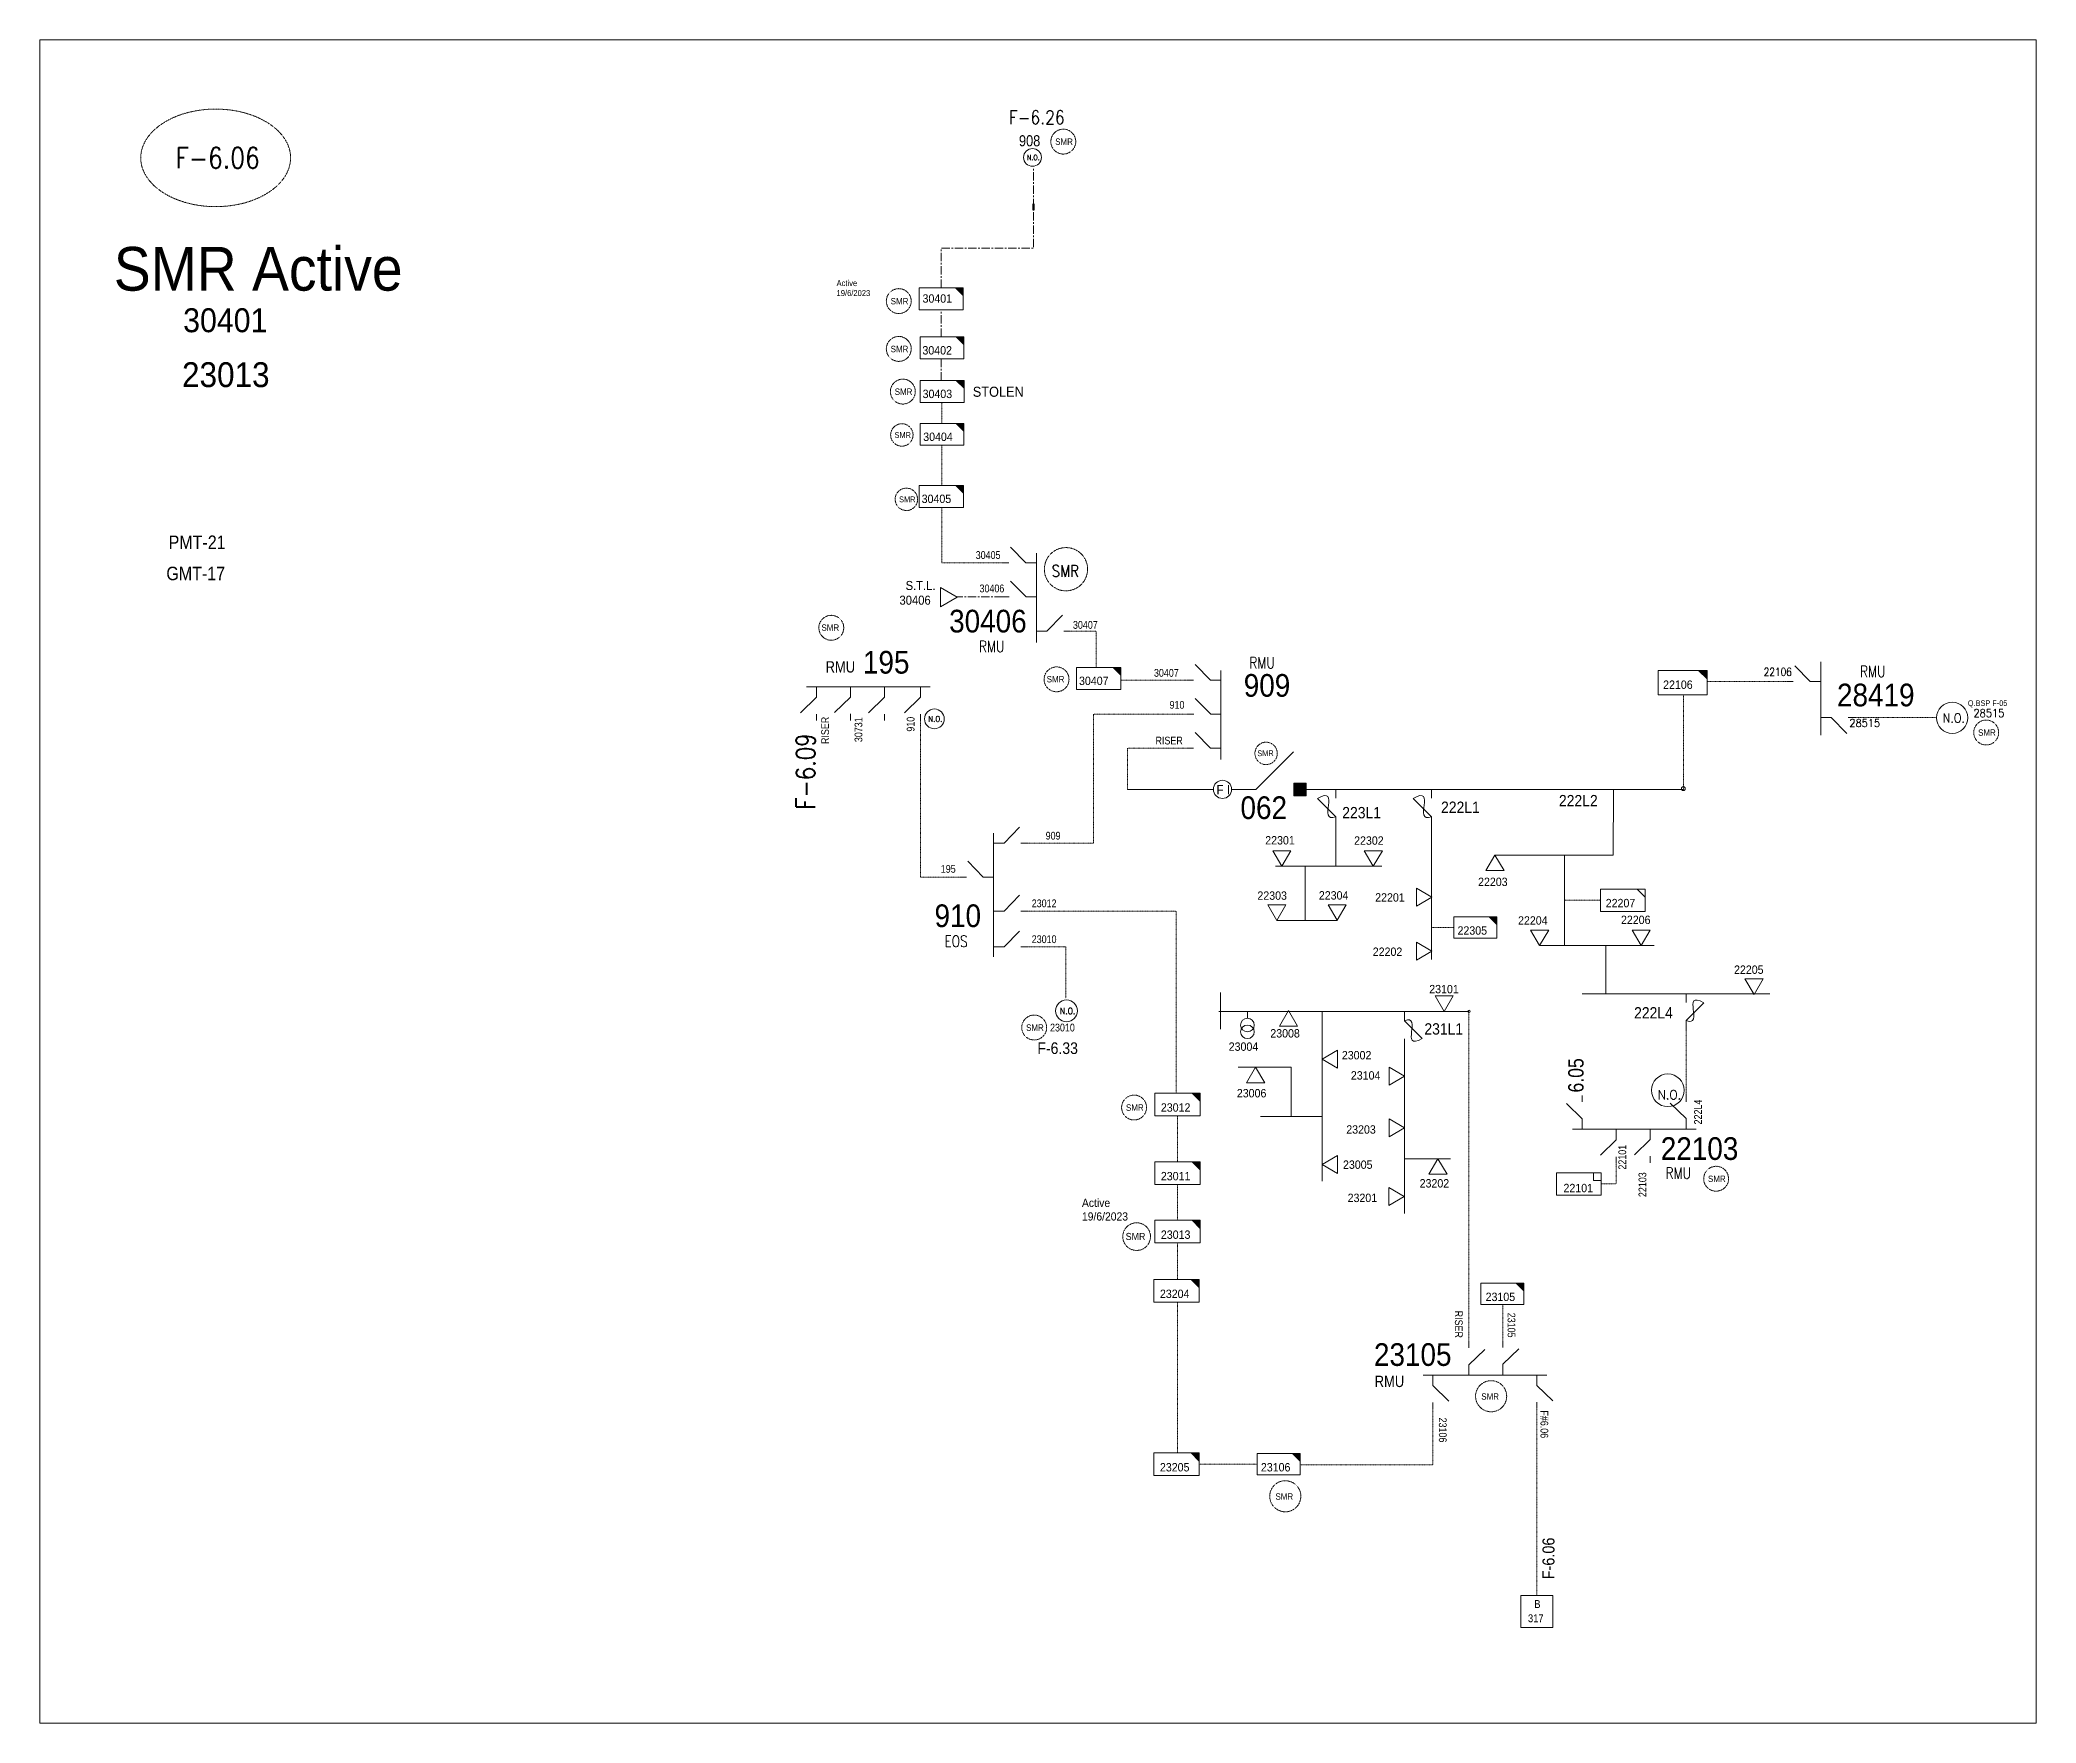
# Model space of a CAD drawing. Header units: metres. Extents: x 65984 to 144644, y -19036 to 23726.
# Drawn here: x 101554 to 102434, y 10918 to 11660 of the extents above; entities that cross this region are included whole.
import ezdxf
from ezdxf.enums import TextEntityAlignment as Align

# ---------------------------------------------------------------- set-up
doc = ezdxf.new("R2010")
doc.units = ezdxf.units.M
doc.header["$MEASUREMENT"] = 0
doc.linetypes.add('( Center )', pattern=[2, 1.25, -0.25, 0.25, -0.25])
doc.linetypes.add('DGN Style 3', pattern=[0.013877, 0, -0.013877])
doc.layers.get('0').update_dxf_attribs({"color": 95, "lineweight": 40})
for name, color, linetype, lineweight in [('ABS', 7, 'Continuous', 40), ('ABS NUMBER', 112, 'Continuous', 30), ('d_eos', 111, 'Continuous', 40), ('d_eos no', 121, 'Continuous', 40), ('d_fco', 5, 'Continuous', 40), ('d_fco text', 95, 'Continuous', 40), ('d_oh branch', 94, 'Continuous', 40), ('d_switch', 95, 'Continuous', 40), ('d_tf', 1, 'Continuous', 40), ('d_tf no', 6, 'Continuous', 40), ('d_tf_200', 1, 'Continuous', 40), ('d_ug cable', 95, 'Continuous', 40), ('d_ug main line', 95, 'Continuous', 40), ('d_unit sub', 7, 'Continuous', 40), ('EARTH FAULT INDICATOR', 95, 'Continuous', 40), ('fedr no', 95, 'Continuous', 40), ('GRID STATION  04', 7, 'Continuous', 40), ('GRID STATION 01', 7, 'Continuous', 40), ('Level 37', 7, 'Continuous', 0), ('O H MAIN FEEDER', 4, 'Continuous', 100), ('SW N O', 114, 'Continuous', 30)]:
    doc.layers.add(name, color=color, linetype=linetype, lineweight=lineweight)
doc.styles.add('NASKHF', font='naskhf.shx', dxfattribs={"height": 8})
doc.styles.add('Style-Andalus', font='andlso.ttf')
doc.styles.add('Style-Arial', font='arial.ttf')
doc.styles.add('Style-ENGINEERING', font='ENGINEERING.shx')
doc.styles.add('Style-msdefault', font='msdefault.shx')
doc.styles.add('Style-simplex', font='simplex.shx')
doc.styles.add('Style-STANDARD', font='STANDARD.shx')

msp = doc.modelspace()

# ---------------------------------------------------------------- texts
at = {"layer": 'ABS NUMBER', "color": 2, "lineweight": 13, "style": 'Style-Arial', "width": 0.88}
msp.add_text('062', height=10, dxfattribs=at).set_placement((102083.47, 11326.99), align=Align.TOP_LEFT)
at = {"layer": 'd_eos no', "color": 7, "linetype": 'Continuous', "lineweight": 13, "style": 'Style-Arial', "width": 0.88}
msp.add_text('28419', height=10, dxfattribs=at).set_placement((102346.44, 11376.67), align=Align.TOP_LEFT)
at = {"layer": 'd_fco text', "color": 7, "linetype": 'Continuous', "lineweight": 13, "style": 'Style-msdefault', "width": 0.92}
for s, p in [('222L2', (102223.84, 11327.59)), ('223L1', (102128.32, 11322.3)), ('222L1', (102171.87, 11324.68)), ('222L4', (102256.97, 11234.06)), ('231L1', (102164.53, 11226.96))]:
    msp.add_text(s, height=5, dxfattribs=at).set_placement(p, align=Align.TOP_LEFT)
at = {"layer": 'd_switch', "color": 55, "linetype": 'Continuous', "lineweight": 13, "style": 'Style-msdefault', "width": 0.857143}
msp.add_text('Q.BSP F-05', height=2.472, dxfattribs=at).set_placement((102404.1, 11369.31), align=Align.TOP_LEFT)
at = {"layer": 'd_switch', "color": 55, "linetype": 'Continuous', "lineweight": 13, "insert": (101993.93, 11218.54), "char_height": 5.142, "attachment_point": 1, "style": 'NASKHF'}
msp.add_mtext('\\Fmsdefault;\\H1x;\\W0.9;F-6.33\\P', dxfattribs=at)
at = {"layer": 'd_switch', "color": 7, "linetype": 'Continuous', "lineweight": 13, "insert": (102216.6, 10981.83), "char_height": 5.2887, "attachment_point": 1, "rotation": 90, "style": 'NASKHF'}
msp.add_mtext('\\Fmsdefault;\\H1x;\\W0.9;F-6.06\\P', dxfattribs=at)
at = {"layer": 'd_tf no', "color": 121, "linetype": 'Continuous', "lineweight": 13, "style": 'Style-msdefault', "width": 0.945946}
for s, height, p in [('30401', 3.7, (101943.31, 11548.31)), ('30401', 10.556, (101617.38, 11542.15)), ('23013', 10.971, (101616.88, 11518.37)), ('23013', 3.7, (102048.38, 11135.62))]:
    msp.add_text(s, height=height, dxfattribs=at).set_placement(p, align=Align.TOP_LEFT)
at = {"layer": 'd_tf no', "color": 2, "linetype": 'Continuous', "lineweight": 13, "style": 'Style-msdefault', "width": 0.945946}
for s, p in [('30402', (101943.26, 11525.47)), ('30403', (101943.35, 11506.27)), ('30404', (101943.62, 11487.35)), ('30405', (101942.93, 11460)), ('30407', (102012.29, 11379.76)), ('23012', (102048.38, 11191.67)), ('23106', (102092.47, 11033.08))]:
    msp.add_text(s, height=3.7, dxfattribs=at).set_placement(p, align=Align.TOP_LEFT)
at = {"layer": 'd_tf no', "color": 2, "linetype": 'Continuous', "lineweight": 13, "ltscale": 0.688633, "style": 'Style-msdefault', "width": 0.945946}
msp.add_text('STOLEN', height=4.437, dxfattribs=at).set_placement((101987.93, 11507.57), align=Align.TOP_RIGHT)
at = {"layer": 'd_tf no', "color": 7, "linetype": 'Continuous', "lineweight": 13, "style": 'Style-msdefault'}
for s, height, width, p in [('30406', 4, 0.925, (101933.15, 11415.47)), ('22106', 3.7, 0.945946, (102269.78, 11378.07)), ('22203', 3.7, 0.945946, (102188.2, 11291.14)), ('22303', 3.7, 0.945946, (102090.93, 11285.09)), ('22304', 3.7, 0.945946, (102118.02, 11285.18)), ('22201', 3.7, 0.945946, (102142.85, 11284.28)), ('22207', 3.7, 0.945946, (102244.48, 11281.78)), ('22204', 3.7, 0.945946, (102205.82, 11274.12)), ('22206', 3.7, 0.945946, (102251.2, 11274.39)), ('22305', 3.7, 0.945946, (102179.15, 11269.7)), ('22202', 3.7, 0.945946, (102141.78, 11260.34)), ('22205', 3.7, 0.945946, (102301.04, 11252.43)), ('23008', 3.7, 0.945946, (102096.62, 11224.37)), ('23004', 3.7, 0.945946, (102078.28, 11218.51)), ('23002', 3.7, 0.945946, (102128.16, 11214.72)), ('23104', 3.7, 0.945946, (102132.13, 11205.82)), ('23006', 3.7, 0.945946, (102081.87, 11197.97)), ('23203', 3.7, 0.945946, (102130.1, 11181.98)), ('23005', 3.7, 0.945946, (102128.66, 11166.48)), ('23011', 3.7, 0.945946, (102048.38, 11161.41)), ('23202', 3.7, 0.945946, (102162.45, 11158.25)), ('23201', 3.7, 0.945946, (102130.7, 11151.83)), ('22101', 3.7, 0.945946, (102225.86, 11156.16)), ('23204', 3.7, 0.945946, (102047.96, 11109.53)), ('23105', 3.7, 0.945946, (102191.53, 11108.19)), ('23205', 3.7, 0.945946, (102047.96, 11033.08))]:
    msp.add_text(s, height=height, dxfattribs=dict(at, width=width)).set_placement(p, align=Align.TOP_LEFT)
at = {"layer": 'd_tf no', "color": 7, "linetype": 'Continuous', "lineweight": 13, "style": 'Style-msdefault', "width": 0.945946}
for s, p in [('22301', (102094.38, 11305.77)), ('22302', (102133.56, 11305.65))]:
    msp.add_text(s, height=3.7, dxfattribs=at).set_placement(p)
msp.add_text('23101', height=3.7, rotation=0.00024, dxfattribs=at).set_placement((102166.68, 11240.15))
at = {"layer": 'd_tf no', "color": 2, "lineweight": 13, "attachment_point": 1, "style": 'NASKHF'}
for insert, char_height, width in [((102001.79, 11617.02), 2.8393, 12.5853), ((101929.27, 11546.7), 2.8393, 12.5853), ((101929.27, 11525.62), 2.8393, 12.5853), ((101931.06, 11506.8), 2.8393, 12.5853), ((101930.97, 11487.55), 2.5554, 11.3267), ((101932.96, 11459.18), 2.5554, 11.3267)]:
    msp.add_mtext('\\Fmsdefault;\\H1x;\\W0.925;SMR\\P', dxfattribs=dict(at, insert=insert, char_height=char_height, width=width))
at = {"layer": 'd_tf no', "color": 121, "linetype": 'Continuous', "lineweight": 40, "insert": (101586.81, 11569.19), "char_height": 19.2694, "width": 273.7259, "attachment_point": 1, "style": 'NASKHF'}
msp.add_mtext('\\Fmsdefault;\\H1x;\\W0.945946;SMR Active', dxfattribs=at)
at = {"layer": 'd_tf no', "color": 121, "linetype": 'Continuous', "lineweight": 40, "attachment_point": 1, "style": 'NASKHF'}
for insert, char_height in [((101905.42, 11554.56), 2.6355), ((102013.59, 11149.6), 3.6076)]:
    msp.add_mtext('\\Fmsdefault;\\H1x;\\W0.945946;Active\\P19/6/2023', dxfattribs=dict(at, insert=insert, char_height=char_height))
at = {"layer": 'd_tf no', "color": 7, "linetype": 'Continuous', "lineweight": 13, "insert": (101935.85, 11421.95), "char_height": 8, "attachment_point": 1, "style": 'NASKHF'}
msp.add_mtext('\\Fmsdefault;\\H0.5x;\\W0.925;S.T.L.', dxfattribs=at)
at = {"layer": 'd_tf no', "color": 1, "linetype": 'Continuous', "lineweight": 40, "ltscale": 1.251873, "insert": (102006.24, 11426.35), "char_height": 5.1772, "width": 12.9991, "attachment_point": 5, "line_spacing_factor": 1.2, "style": 'Style-STANDARD'}
msp.add_mtext('\\H1x;\\W0.909091;SMR\\P', dxfattribs=at)
at = {"layer": 'd_tf no', "color": 2, "lineweight": 13, "attachment_point": 1, "style": 'NASKHF'}
for insert, char_height in [((101898.76, 11402.78), 2.8393), ((101998.05, 11380.05), 2.8393), ((102408.63, 11356.51), 2.8393), ((102090.87, 11347.26), 2.5554), ((101988.96, 11226.45), 2.8393), ((102032.99, 11191.2), 2.8393), ((102289.57, 11159.79), 2.8393), ((102032.87, 11134.54), 3.1548), ((102189.61, 11063.84), 2.8393), ((102098.89, 11019.74), 2.8393)]:
    msp.add_mtext('\\Fmsdefault;\\H1x;\\W0.925;SMR\\P', dxfattribs=dict(at, insert=insert, char_height=char_height))
at = {"layer": 'fedr no', "color": 6, "linetype": 'Continuous', "lineweight": 13, "style": 'Style-STANDARD', "width": 0.909091}
msp.add_text('F-6.06', height=9.19, dxfattribs=at).set_placement((101632.57, 11608.46), align=Align.MIDDLE_CENTER)
at = {"layer": 'fedr no', "color": 55, "linetype": 'Continuous', "lineweight": 13, "style": 'Style-STANDARD', "width": 0.909091}
msp.add_text('F-6.09', height=8.271, rotation=90, dxfattribs=at).set_placement((101891.78, 11337.94), align=Align.MIDDLE_CENTER)
at = {"layer": 'fedr no', "color": 55, "linetype": 'Continuous', "lineweight": 13, "insert": (101993.69, 11626.29), "char_height": 6.0687, "attachment_point": 5, "line_spacing_factor": 1.2, "style": 'Style-STANDARD'}
msp.add_mtext('\\H1x;\\W0.909091;F-6.26', dxfattribs=at)
at = {"layer": 'GRID STATION  04', "color": 7, "linetype": 'Continuous', "lineweight": 13, "style": 'Style-msdefault', "width": 0.888889}
for s, height, p in [('317', 3.468, (102210.2, 10966.38)), ('B', 3.47, (102212.96, 10972.66))]:
    msp.add_text(s, height=height, dxfattribs=at).set_placement(p, align=Align.TOP_LEFT)
at = {"layer": 'GRID STATION 01', "linetype": 'Continuous', "lineweight": 13, "style": 'Style-msdefault', "width": 0.888889}
for s, p in [('PMT-21', (101610.98, 11441.98)), ('GMT-17', (101609.97, 11428.21))]:
    msp.add_text(s, height=5.94, dxfattribs=at).set_placement(p, align=Align.TOP_LEFT)
at = {"layer": 'Level 37', "color": 2, "linetype": 'Continuous', "lineweight": 100, "style": 'Style-msdefault', "width": 0.86}
msp.add_text('908', height=4.9, dxfattribs=at).set_placement((101985.82, 11618.45), align=Align.TOP_LEFT)
at = {"layer": 'Level 37', "color": 7, "linetype": 'Continuous', "lineweight": 13, "style": 'Style-ENGINEERING', "width": 0.857143}
for s, p in [('30405', (101977.68, 11435.08)), ('30406', (101979.36, 11420.36)), ('RISER', (102058.03, 11353.3))]:
    msp.add_text(s, height=3.43, dxfattribs=at).set_placement(p, align=Align.TOP_RIGHT)
at = {"layer": 'Level 37', "color": 2, "linetype": 'Continuous', "lineweight": 13}
for s, height, style, width, p in [('30406', 10, 'Style-Arial', 0.88, (101955.04, 11409.24)), ('195', 10, 'Style-Arial', 0.88, (101917.04, 11391.09)), ('23010', 3.43, 'Style-ENGINEERING', 0.857143, (101999.52, 11226.77)), ('22103', 10, 'Style-Arial', 0.88, (102268.75, 11176.71)), ('23105', 10, 'Style-Arial', 0.88, (102142.31, 11085.9))]:
    msp.add_text(s, height=height, dxfattribs=dict(at, style=style, width=width)).set_placement(p, align=Align.TOP_LEFT)
at = {"layer": 'Level 37', "color": 7, "linetype": 'Continuous', "lineweight": 13, "style": 'Style-ENGINEERING', "width": 0.857143}
for p in [(102009.62, 11400.85), (102045.33, 11379.7)]:
    msp.add_text('30407', height=3.43, dxfattribs=at).set_placement(p)
at = {"layer": 'Level 37', "color": 2, "linetype": 'Continuous', "lineweight": 13}
for s, height, style, width, p in [('RMU', 4.993, 'Style-STANDARD', 0.854701, (101973.81, 11393.06)), ('RMU', 4.993, 'Style-msdefault', 0.854701, (101907.09, 11384.07)), ('28515', 3.489, 'Style-simplex', 0.909091, (102413.37, 11363.68)), ('RMU', 4.993, 'Style-STANDARD', 0.854701, (102276.44, 11160.89))]:
    msp.add_text(s, height=height, dxfattribs=dict(at, style=style, width=width)).set_placement(p, align=Align.MIDDLE_CENTER)
at = {"layer": 'Level 37', "color": 7, "linetype": 'Continuous', "lineweight": 13}
for s, height, style, width, p in [('RMU', 4.993, 'Style-STANDARD', 0.854701, (102093.01, 11385.89)), ('22106', 3.489, 'Style-STANDARD', 0.909091, (102320.31, 11381.87)), ('RMU', 4.993, 'Style-STANDARD', 0.854701, (102362.21, 11382.03)), ('28515', 3.489, 'Style-simplex', 0.909091, (102358.68, 11359.33)), ('EOS', 4.993, 'Style-STANDARD', 0.854701, (101958.09, 11263.09)), ('RMU', 4.993, 'Style-msdefault', 0.854701, (102149.14, 11069.08))]:
    msp.add_text(s, height=height, dxfattribs=dict(at, style=style, width=width)).set_placement(p, align=Align.MIDDLE_CENTER)
for s, height, style, width, p in [('909', 10, 'Style-Arial', 0.88, (102084.91, 11380.9)), ('23012', 3.43, 'Style-ENGINEERING', 0.857143, (101991.45, 11281.53)), ('910', 10, 'Style-Arial', 0.88, (101948.6, 11279.35)), ('23010', 3.43, 'Style-ENGINEERING', 0.857143, (101991.45, 11265.72))]:
    msp.add_text(s, height=height, dxfattribs=dict(at, style=style, width=width)).set_placement(p, align=Align.TOP_LEFT)
at = {"layer": 'Level 37', "color": 7, "linetype": 'Continuous', "lineweight": 13, "style": 'Style-ENGINEERING', "width": 0.857143}
for s, p in [('910', (102058.76, 11365.62)), ('909', (102004.15, 11307.93)), ('195', (101957.92, 11293.3))]:
    msp.add_text(s, height=3.43, dxfattribs=at).set_placement(p, align=Align.RIGHT)
for s, p in [('RISER', (101902.09, 11362.06)), ('30731', (101916.78, 11361.82)), ('910', (101939.78, 11362.07))]:
    msp.add_text(s, height=3.43, rotation=90, dxfattribs=at).set_placement(p, align=Align.RIGHT)
at = {"layer": 'Level 37', "color": 55, "linetype": 'Continuous', "lineweight": 13, "ltscale": 1.760905, "style": 'Style-ENGINEERING', "width": 0.857143}
msp.add_text('6.05', height=6.774, rotation=90, dxfattribs=at).set_placement((102227.94, 11196.43), align=Align.TOP_LEFT)
at = {"layer": 'Level 37', "color": 7, "linetype": 'Continuous', "lineweight": 13, "style": 'Style-ENGINEERING', "width": 0.857143}
for s, rotation, p in [('222L4', 90, (102286.86, 11182.35)), ('F#6.06', 270, (102215.71, 11056.28))]:
    msp.add_text(s, height=3.43, rotation=rotation, dxfattribs=at).set_placement(p)
for s, rotation, p in [('22101', 90, (102250.06, 11173.37)), ('RISER', 270, (102181.42, 11088.23)), ('23105', 270, (102204.65, 11088.4)), ('23106', 270, (102174.36, 11042.18))]:
    msp.add_text(s, height=3.43, rotation=rotation, dxfattribs=at).set_placement(p, align=Align.TOP_RIGHT)
msp.add_text('22103', height=3.43, rotation=90, dxfattribs=at).set_placement((102258.94, 11150.32), align=Align.TOP_LEFT)

# ---------------------------------------------------------------- blocks, each defined once
blk = doc.blocks.new('FUSE01')
at = {"color": 0, "linetype": 'ByBlock', "lineweight": -2}
blk.add_line((0, -17.15), (0, -22.55), dxfattribs=at)
at = {"color": 0, "linetype": 'ByBlock', "lineweight": -2, "flags": 128}
blk.add_lwpolyline([(0, 0.05), (0, -5.75), (-11.2, -16.95)], dxfattribs=at)
at = {"color": 0, "linetype": 'ByBlock', "lineweight": -2}
blk.add_open_spline([(-11.2, -16.95), (3.4, -25.35), (-11.6, -1.35), (0, -5.75)], degree=3, dxfattribs=at)
blk = doc.blocks.new('TFU_113')
at = {"layer": 'd_tf_200', "color": 7, "linetype": 'Continuous', "lineweight": 13}
blk.add_line((0, 10), (0, 0), dxfattribs=at)
at = {"layer": 'd_tf_200', "color": 7, "linetype": 'Continuous', "lineweight": 13, "extrusion": (0, 0, -1)}
for centre in [(0, 30), (0, 20)]:
    blk.add_circle(centre, 10, dxfattribs=at)
blk = doc.blocks.new('TF_8')
at = {"color": 0, "linetype": 'ByBlock', "lineweight": -2}
blk.add_line((6.3, 4.95), (9.9, 1.35), dxfattribs=at)
blk.add_3dface([(-10.1, 4.95), (9.9, 4.95), (9.9, -5.05), (-10.1, -5.05)], dxfattribs=at)
blk = doc.blocks.new('exist.us-1000kva')
at = {"color": 0, "linetype": 'ByBlock', "lineweight": -2, "flags": 128}
blk.add_lwpolyline([(40, 12.9), (32.8, 20), (40, 20)], close=True, dxfattribs=at)
at = {"color": 0, "linetype": 'ByBlock', "lineweight": -2, "extrusion": (0, 0, -1)}
blk.add_solid([(-40, 12.9), (-32.8, 20), (-40, 20)], dxfattribs=at)
at = {"color": 0, "linetype": 'ByBlock', "lineweight": -2, "xscale": 2, "yscale": 2}
blk.add_blockref('TF_8', (20.2, 10.1), dxfattribs=at)
blk = doc.blocks.new('*U1161')
at = {"layer": 'SW N O', "color": 3, "lineweight": 13, "ltscale": 0.426762}
blk.add_circle((-0.02, 0), 4.83, dxfattribs=at)
at = {"layer": 'SW N O', "color": 3, "lineweight": 13, "style": 'Style-STANDARD'}
blk.add_text('N.O.', height=2.753, dxfattribs=at).set_placement((0.47, -0.05), align=Align.MIDDLE_CENTER)
blk = doc.blocks.new('SS')
at = {"color": 0, "linetype": 'ByBlock', "lineweight": -2, "flags": 128}
blk.add_lwpolyline([(6.95, 4.25), (10.45, 4.25), (10.45, 0.75)], close=True, dxfattribs=at)
at = {"color": 0, "linetype": 'ByBlock', "lineweight": -2, "extrusion": (0, 0, -1)}
blk.add_solid([(-6.95, 4.25), (-10.45, 4.25), (-10.45, 0.75)], dxfattribs=at)
at = {"color": 0, "linetype": 'ByBlock', "lineweight": -2}
blk.add_3dface([(-9.55, 4.25), (10.45, 4.25), (10.45, -5.75), (-9.55, -5.75)], dxfattribs=at)
blk = doc.blocks.new('ABS2_1_1')
at = {"color": 0, "linetype": 'ByBlock', "lineweight": -2, "ltscale": 500}
for q in [(-29900, 43500), (0, 0)]:
    blk.add_line((0, 13600), q, dxfattribs=at)
at = {"color": 0, "linetype": 'ByBlock', "lineweight": -2, "ltscale": 500, "flags": 128}
for points in [[(5000, 43600), (-5000, 43600), (-5000, 53600), (5000, 53600)], [(3791, 49653), (3791, 49653), (3791, 49653)]]:
    blk.add_lwpolyline(points, close=True, dxfattribs=at)
at = {"color": 0, "linetype": 'ByBlock', "lineweight": -2, "ltscale": 500}
for points in [[(5000, 43600), (-5000, 43600), (5000, 53600), (-5000, 53600)], [(3791, 49653), (3791, 49653), (3791, 49653)]]:
    blk.add_solid(points, dxfattribs=at)
blk = doc.blocks.new('*U1130')
at = {"layer": 'EARTH FAULT INDICATOR', "color": 7, "linetype": 'Continuous', "lineweight": 13}
blk.add_circle((0.02, 0.13), 4, dxfattribs=at)
at = {"layer": 'EARTH FAULT INDICATOR', "color": 7, "lineweight": 13, "style": 'Style-Andalus', "width": 0.9}
blk.add_text('F I', height=4.234, dxfattribs=at).set_placement((-2.61, 2.11), align=Align.TOP_LEFT)
blk = doc.blocks.new('*U1012')
at = {"layer": 'd_fco', "color": 7, "linetype": 'Continuous', "lineweight": 13}
blk.add_line((-4.6, 4.2), (-10.1, 4.2), dxfattribs=at)
at = {"layer": 'd_fco', "color": 7, "linetype": 'Continuous', "lineweight": 13, "flags": 128}
blk.add_lwpolyline([(13, 4.2), (7.1, 4.2), (-4.4, -7.3)], dxfattribs=at)
at = {"layer": 'd_fco', "color": 7, "linetype": 'Continuous', "lineweight": 13}
blk.add_open_spline([(-4.4, -7.3), (-13, 7.7), (11.6, -7.7), (7.1, 4.2)], degree=3, dxfattribs=at)
blk = doc.blocks.new('TF3')
at = {"color": 0, "linetype": 'ByBlock', "lineweight": -2}
for p, q in [((11.3, 9), (18.3, 9)), ((18.3, 9), (18.3, 2))]:
    blk.add_line(p, q, dxfattribs=at)
at = {"color": 0, "linetype": 'ByBlock', "lineweight": -2, "flags": 128}
blk.add_lwpolyline([(18.3, 2), (11.3, 2), (11.3, 9)], dxfattribs=at)
at = {"color": 0, "linetype": 'ByBlock', "lineweight": -2}
blk.add_3dface([(-21.7, 9), (18.3, 9), (18.3, -11), (-21.7, -11)], dxfattribs=at)
blk = doc.blocks.new('*U1345')
at = {"layer": 'SW N O', "color": 3, "lineweight": 13, "ltscale": 0.498271}
blk.add_circle((0, -49.7), 16.8, dxfattribs=at)
at = {"layer": 'SW N O', "color": 3, "lineweight": 13, "style": 'Style-STANDARD'}
blk.add_text('N.O.', height=9.6, dxfattribs=at).set_placement((1.7, -54.3), align=Align.MIDDLE_CENTER)
blk = doc.blocks.new('*U1346')
at = {"layer": 'd_eos', "color": 7, "linetype": 'Continuous', "lineweight": 13, "ltscale": 0.638341}
for p, q in [((0, 16.15), (0, -16.17)), ((4.65, 8.41), (11.45, 15.41)), ((0, 8.41), (4.65, 8.41)), ((12.09, 8.41), (14.92, 8.41)), ((-12.09, -7.45), (-14.92, -7.45)), ((-4.65, -7.45), (-11.44, -14.45)), ((0, -7.45), (-4.65, -7.45))]:
    blk.add_line(p, q, dxfattribs=at)
blk = doc.blocks.new('TRA1_1268')
at = {"layer": 'd_tf', "color": 7, "linetype": 'Continuous', "lineweight": 13, "ltscale": 0.000361644, "extrusion": (0, 0, -1), "flags": 128}
blk.add_lwpolyline([(-10, -17), (0, 0), (10, -17)], close=True, dxfattribs=at)
blk = doc.blocks.new('TRA1_1267')
at = {"layer": 'd_tf', "color": 7, "linetype": 'Continuous', "lineweight": 13, "ltscale": 0.000361644, "xscale": 1.000046564039522, "yscale": 1.000046564039522, "zscale": 1.000046564039522, "rotation": 180}
blk.add_blockref('TRA1_1268', (0, 0), dxfattribs=at)
blk = doc.blocks.new('TRA1_1270')
at = {"layer": 'd_tf', "color": 7, "linetype": 'Continuous', "lineweight": 13, "ltscale": 0.000392162, "flags": 128}
blk.add_lwpolyline([(10, -17), (0, 0), (-10, -17)], close=True, dxfattribs=at)
blk = doc.blocks.new('TRA1_1269')
at = {"layer": 'd_tf', "color": 7, "linetype": 'Continuous', "lineweight": 13, "ltscale": 0.000392162, "xscale": 1.000046564039522, "yscale": 1.000046564039522, "zscale": 1.000046564039522, "rotation": 180}
blk.add_blockref('TRA1_1270', (0, 0), dxfattribs=at)
blk = doc.blocks.new('TRA1_1272')
at = {"layer": 'd_tf', "color": 7, "linetype": 'Continuous', "lineweight": 13, "ltscale": 0.000361644, "flags": 128}
blk.add_lwpolyline([(10, -17), (0, 0), (-10, -17)], close=True, dxfattribs=at)
blk = doc.blocks.new('TRA1_1271')
at = {"layer": 'd_tf', "color": 7, "linetype": 'Continuous', "lineweight": 13, "ltscale": 0.000361644, "xscale": 1.000046564039522, "yscale": 1.000046564039522, "zscale": 1.000046564039522, "rotation": 180}
blk.add_blockref('TRA1_1272', (0, 0), dxfattribs=at)
blk = doc.blocks.new('TRA1_1274')
at = {"layer": 'd_tf', "color": 7, "linetype": 'Continuous', "lineweight": 13, "ltscale": 0.000361644, "flags": 128}
blk.add_lwpolyline([(9.9, -17), (-0.1, 0), (-10.1, -17)], close=True, dxfattribs=at)
blk = doc.blocks.new('TRA1_1273')
at = {"layer": 'd_tf', "color": 7, "linetype": 'Continuous', "lineweight": 13, "ltscale": 0.000361644, "xscale": 1.000046564039522, "yscale": 1.000046564039522, "zscale": 1.000046564039522, "rotation": 180}
blk.add_blockref('TRA1_1274', (0, 0), dxfattribs=at)
blk = doc.blocks.new('*U4119')
at = {"layer": 'SW N O', "color": 3, "lineweight": 13, "ltscale": 0.426762}
blk.add_circle((0, 0), 16.8, dxfattribs=at)
at = {"layer": 'SW N O', "color": 3, "lineweight": 13, "style": 'Style-STANDARD'}
blk.add_text('N.O.', height=9.6, dxfattribs=at).set_placement((1.7, -0.2), align=Align.MIDDLE_CENTER)

# ---------------------------------------------------------------- linework, layer by layer
at = {"color": 7, "linetype": '( Center )', "lineweight": 13, "ltscale": 24.598225}
msp.add_circle((102278.67, 11330.38), 0.856, dxfattribs=at)
at = {"layer": 'd_eos', "color": 7, "linetype": 'Continuous', "lineweight": 211, "ltscale": 0.638341}
msp.add_line((101992.28, 11588.24), (101992.28, 11585.41), dxfattribs=at)
at = {"layer": 'd_eos', "color": 2, "linetype": 'Continuous', "lineweight": 13, "ltscale": 0.478599}
for p, q in [((101988.85, 11429.86), (101982.06, 11436.86)), ((101993.5, 11394.87), (101993.5, 11434.21)), ((101981.41, 11429.86), (101978.59, 11429.86)), ((101988.95, 11414.87), (101982.16, 11421.87)), ((101993.5, 11429.86), (101988.85, 11429.86)), ((101981.51, 11414.87), (101978.69, 11414.87)), ((101993.6, 11414.87), (101988.95, 11414.87)), ((101998.15, 11399.87), (102004.94, 11406.87)), ((101993.5, 11399.87), (101998.15, 11399.87)), ((102005.59, 11399.87), (102008.41, 11399.87)), ((101896.57, 11370.65), (101889.57, 11363.85)), ((101946.74, 11375.3), (101892.23, 11375.3)), ((101896.57, 11375.3), (101896.57, 11370.65)), ((101911.57, 11370.75), (101904.57, 11363.95)), ((101911.57, 11375.4), (101911.57, 11370.75)), ((101926.56, 11370.65), (101919.56, 11363.85)), ((101926.56, 11375.3), (101926.56, 11370.65)), ((101942.37, 11370.65), (101935.37, 11363.85)), ((101942.37, 11375.3), (101942.37, 11370.65)), ((101896.57, 11363.21), (101896.57, 11360.38)), ((101911.57, 11363.31), (101911.57, 11360.48)), ((101926.56, 11363.21), (101926.56, 11360.38)), ((101942.37, 11363.21), (101942.37, 11360.38)), ((102234.13, 11192.28), (102234.13, 11195.1)), ((102279.93, 11192.39), (102279.93, 11195.21)), ((102234.13, 11184.83), (102227.13, 11191.63)), ((102234.13, 11180.19), (102234.13, 11184.83)), ((102279.93, 11184.94), (102272.93, 11191.74)), ((102279.93, 11180.3), (102279.93, 11184.94)), ((102284.3, 11180.3), (102229.78, 11180.3)), ((102249.12, 11175.55), (102242.12, 11168.75)), ((102249.12, 11180.2), (102249.12, 11175.55)), ((102264.12, 11175.75), (102257.12, 11168.96)), ((102264.12, 11180.4), (102264.12, 11175.75)), ((102249.12, 11168.11), (102249.12, 11165.28)), ((102264.12, 11168.31), (102264.12, 11165.48)), ((102184.13, 11083.85), (102184.13, 11086.67)), ((102184.13, 11076.41), (102191.13, 11083.2)), ((102199.13, 11084.05), (102199.13, 11086.87)), ((102199.13, 11076.61), (102206.13, 11083.4)), ((102163.96, 11071.86), (102218.47, 11071.86)), ((102168.32, 11071.86), (102168.32, 11067.21)), ((102184.13, 11071.76), (102184.13, 11076.41)), ((102199.13, 11071.96), (102199.13, 11076.61)), ((102214.12, 11071.97), (102214.12, 11067.32)), ((102168.32, 11067.21), (102175.32, 11060.42)), ((102214.12, 11067.32), (102221.13, 11060.53))]:
    msp.add_line(p, q, dxfattribs=at)
at = {"layer": 'd_eos', "color": 7, "linetype": 'Continuous', "lineweight": 13, "ltscale": 0.478599}
for p, q in [((102062.79, 11378.18), (102059.96, 11378.18)), ((102070.23, 11378.17), (102063.43, 11385.18)), ((102074.88, 11378.17), (102070.23, 11378.17)), ((102074.88, 11343.19), (102074.88, 11382.52)), ((102070.33, 11363.18), (102063.53, 11370.18)), ((102062.89, 11363.18), (102060.06, 11363.18)), ((102074.98, 11363.18), (102070.33, 11363.18)), ((102070.23, 11348.18), (102063.43, 11355.19)), ((102062.79, 11348.18), (102059.96, 11348.18)), ((102074.88, 11348.18), (102070.23, 11348.18)), ((101974.6, 11256.24), (101974.6, 11310.75)), ((101979.25, 11306.41), (101986.05, 11313.41)), ((101974.6, 11306.41), (101979.25, 11306.41)), ((101986.69, 11306.41), (101989.52, 11306.41)), ((101962.62, 11291.41), (101959.79, 11291.41)), ((101970.06, 11291.41), (101963.26, 11298.41)), ((101974.7, 11291.41), (101970.06, 11291.41)), ((101979.25, 11276.42), (101986.05, 11283.42)), ((101974.6, 11276.42), (101979.25, 11276.42)), ((101986.69, 11276.42), (101989.52, 11276.42)), ((101979.25, 11260.61), (101986.05, 11267.61)), ((101974.6, 11260.61), (101979.25, 11260.61)), ((101986.69, 11260.61), (101989.52, 11260.61)), ((102168.32, 11059.77), (102168.32, 11056.95)), ((102214.12, 11059.88), (102214.12, 11057.06))]:
    msp.add_line(p, q, dxfattribs=at)
at = {"layer": 'd_oh branch', "color": 7, "linetype": 'Continuous', "lineweight": 13}
for p, q in [((102247.91, 11330.06), (102247.81, 11301.06)), ((102167.64, 11313.86), (102167.65, 11255.02)), ((102247.81, 11301.06), (102195.64, 11301.06)), ((102125.47, 11296.19), (102098.94, 11296.19)), ((102112.01, 11272.3), (102126.09, 11272.3)), ((102226.33, 11261.22), (102265.8, 11261.22)), ((102074.61, 11240.54), (102074.61, 11224.28)), ((102234.14, 11239.88), (102316.81, 11239.88)), ((102073.96, 11232.17), (102184.13, 11232.17)), ((102119.43, 11232.17), (102119.43, 11157.33)), ((102155.76, 11216.34), (102155.76, 11143.13)), ((102119.43, 11185.82), (102092.25, 11185.82)), ((102155.99, 11167.22), (102176.1, 11167.22))]:
    msp.add_line(p, q, dxfattribs=at)
at = {"layer": 'd_oh branch', "color": 7, "linetype": 'Continuous', "lineweight": 13, "flags": 128}
for points in [[(102125.46, 11313.86), (102125.46, 11296.19), (102145.81, 11296.19)], [(102226.37, 11301.06), (102226.37, 11261.24), (102215.36, 11261.24)], [(102112.01, 11296.19), (102112.01, 11272.3)], [(102112.01, 11272.3), (102099.49, 11272.3)], [(102244.55, 11261.22), (102244.55, 11239.88)], [(102105.84, 11185.82), (102105.84, 11207.53), (102082.49, 11207.53)]]:
    msp.add_lwpolyline(points, dxfattribs=at)
at = {"layer": 'd_oh branch', "color": 7, "linetype": 'Continuous', "lineweight": 13}
msp.add_circle((102184.26, 11232.17), 0.527, dxfattribs=at)
at = {"layer": 'd_ug cable', "color": 7, "linetype": 'DGN Style 3', "lineweight": 13}
for p, q in [((101951.86, 11491.42), (101951.86, 11500.65)), ((101951.86, 11463.95), (101951.86, 11481.76)), ((102059.96, 11378.18), (102030.72, 11378.18)), ((102278.73, 11330.06), (102278.73, 11371.76)), ((102226.37, 11281.15), (102242.17, 11281.15)), ((102177.52, 11269.18), (102167.64, 11269.18)), ((102055.72, 11186.13), (102055.72, 11165.89)), ((102055.72, 11155.89), (102055.72, 11140.11)), ((102055.72, 11114.01), (102055.72, 11130.09)), ((102055.72, 11037.56), (102055.72, 11104))]:
    msp.add_line(p, q, dxfattribs=at)
at = {"layer": 'd_ug cable', "color": 51, "linetype": 'DGN Style 3', "lineweight": 13}
msp.add_line((102184.13, 11086.47), (102184.13, 11232.17), dxfattribs=at)
at = {"layer": 'd_ug cable', "color": 2, "linetype": 'DGN Style 3', "lineweight": 13}
msp.add_line((102199.13, 11086.87), (102199.13, 11102.94), dxfattribs=at)
at = {"layer": 'd_ug cable', "color": 7, "linetype": 'DGN Style 3', "lineweight": 13, "flags": 128}
for points in [[(101951.86, 11454.28), (101951.86, 11429.86), (101980.66, 11429.86)], [(102019.87, 11383.82), (102019.87, 11399.87), (102007.21, 11399.87)], [(102289.1, 11377.55), (102325.8, 11377.55), (102325.8, 11377.55)], [(101942.37, 11360.38), (101942.37, 11291.41), (101959.79, 11291.41)], [(102060.06, 11363.18), (102018.64, 11363.18), (102018.64, 11306.41), (101989.52, 11306.41)], [(102351.96, 11361.69), (102389.8, 11361.75), (102389.8, 11361.75)], [(102033.7, 11330.06), (102033.7, 11348.18), (102059.96, 11348.18)], [(101989.52, 11276.42), (102055.15, 11276.42), (102055.15, 11196.15)], [(102279.93, 11195.21), (102279.93, 11224.15)], [(102242.46, 11156.13), (102249.12, 11156.13), (102249.12, 11165.28)], [(102168.32, 11056.95), (102168.32, 11032.34), (102109.8, 11032.34)], [(102214.12, 10974.73), (102214.12, 11011.44), (102214.12, 11011.44), (102214.12, 11057.06)], [(102065.28, 11032.56), (102090.85, 11032.56)]]:
    msp.add_lwpolyline(points, dxfattribs=at)
at = {"layer": 'd_ug cable', "color": 6, "linetype": 'DGN Style 3', "lineweight": 13, "flags": 128}
msp.add_lwpolyline([(101989.52, 11260.61), (102006.54, 11260.61), (102006.54, 11237.96)], dxfattribs=at)
at = {"layer": 'd_ug cable', "color": 1, "linetype": 'DGN Style 3', "lineweight": 13}
for centre, radius in [((102005.36, 11615.63), 5.49), ((101932.84, 11545.31), 5.49), ((101932.84, 11524.23), 5.49), ((101934.63, 11505.42), 5.49), ((101934.19, 11486.3), 4.94), ((101936.18, 11457.93), 4.94), ((101903.09, 11401.3), 5.49), ((102002.39, 11378.57), 5.49), ((102412.2, 11355.12), 5.49), ((102094.77, 11345.93), 4.94), ((101992.53, 11225.06), 5.49), ((102036.56, 11189.81), 5.49), ((102293.14, 11158.41), 5.49), ((102037.69, 11132.9), 6.1), ((102193.96, 11062.53), 6.86), ((102103.23, 11018.44), 6.86)]:
    msp.add_circle(centre, radius, dxfattribs=at)
at = {"layer": 'd_ug cable', "color": 2, "linetype": 'DGN Style 3', "lineweight": 13}
msp.add_circle((102006.54, 11427.12), 9.53, dxfattribs=at)
at = {"layer": 'd_ug main line', "color": 7, "linetype": '( Center )', "lineweight": 13, "ltscale": 2.94}
for p, q in [((101951.51, 11529.5), (101951.51, 11541.39)), ((101951.51, 11510.32), (101951.51, 11519.85)), ((101978.69, 11414.87), (101958.54, 11414.87))]:
    msp.add_line(p, q, dxfattribs=at)
at = {"layer": 'd_ug main line', "color": 7, "linetype": '( Center )', "lineweight": 13, "ltscale": 2.94, "flags": 128}
msp.add_lwpolyline([(101951.51, 11551.11), (101951.51, 11568.59), (101992.28, 11568.59), (101992.28, 11604.37)], dxfattribs=at)
at = {"layer": 'fedr no', "color": 82, "linetype": 'DGN Style 3', "lineweight": 13, "true_color": 0x1dc70e}
msp.add_ellipse((101631.71, 11608.46), major_axis=(33.02, 0), ratio=0.651175, dxfattribs=at)
at = {"layer": 'GRID STATION  04', "color": 7, "linetype": 'Continuous', "lineweight": 13, "ltscale": 0.39177, "flags": 128}
msp.add_lwpolyline([(102207.05, 10960.58), (102207.05, 10974.73), (102221.2, 10974.73), (102221.2, 10960.58)], close=True, dxfattribs=at)
at = {"layer": 'O H MAIN FEEDER', "color": 7, "lineweight": 13, "ltscale": 0.426762}
for p, q in [((102033.7, 11330.06), (102071.54, 11330.06)), ((102109.31, 11330.06), (102278.73, 11330.06))]:
    msp.add_line(p, q, dxfattribs=at)
at = {"layer": 'O H MAIN FEEDER', "color": 2, "lineweight": 13, "ltscale": 0.426762}
msp.add_line((102079.54, 11330.06), (102084.51, 11330.06), dxfattribs=at)
at = {"layer": 'O H MAIN FEEDER', "color": 140, "linetype": 'Continuous', "lineweight": 13, "flags": 128}
msp.add_lwpolyline([(101554.24, 11660.45), (102434.18, 11660.45), (102434.18, 10918.44), (101554.24, 10918.44)], close=True, dxfattribs=at)

# ---------------------------------------------------------------- block references
at = {"layer": 'ABS', "color": 2, "linetype": 'Continuous', "lineweight": 13, "ltscale": 0.829472, "xscale": 0.000555747191877611, "yscale": 0.000555747191877611, "zscale": 0.0003680335276451397, "rotation": 269.9999999999997}
msp.add_blockref('ABS2_1_1', (102082.7, 11330.06), dxfattribs=at)
at = {"layer": 'd_eos', "color": 7, "linetype": 'Continuous', "lineweight": 13, "ltscale": 0.638341, "extrusion": (0, 0, -1), "rotation": 180}
msp.add_blockref('*U1346', (-102339.25, 11370.1), dxfattribs=at)
at = {"layer": 'd_fco', "color": 7, "linetype": 'Continuous', "lineweight": 13}
for name, p, xscale, yscale, zscale, rotation in [('*U1012', (102122.52, 11322.97), 0.6999999999999997, 0.6999999999999997, 0.6999999999999997, 269.9640835135763), ('*U1012', (102164.69, 11322.97), 0.6999999999999997, 0.6999999999999997, 0.6999999999999997, 269.9640835135763), ('FUSE01', (102279.93, 11224.1), 0.7, 0.7, 0.2499179648993302, 180.0000000000001), ('FUSE01', (102155.76, 11232.12), 0.7, -0.7, 0.2499179648993302, 180.0000000000001)]:
    msp.add_blockref(name, p, dxfattribs=dict(at, xscale=xscale, yscale=yscale, zscale=zscale, rotation=rotation))
at = {"layer": 'd_tf', "color": 7, "linetype": 'Continuous', "lineweight": 13, "ltscale": 0.000392162, "xscale": 0.4252640885791174, "yscale": 0.4252640885791174, "zscale": 0.4252640885791174, "rotation": 89.99999999999997}
msp.add_blockref('TRA1_1269', (101958.52, 11414.85), dxfattribs=at)
at = {"layer": 'd_tf', "color": 7, "linetype": 'Continuous', "lineweight": 13, "ltscale": 0.000361644, "extrusion": (0, 0, -1), "xscale": 0.4, "yscale": 0.4, "zscale": 0.4}
for p in [(-102101.68, 11296.19), (-102142.01, 11296.19), (-102099.47, 11272.32), (-102126.09, 11272.33), (-102215.33, 11261.26), (-102260.13, 11261.26)]:
    msp.add_blockref('TRA1_1267', p, dxfattribs=at)
at = {"layer": 'd_tf', "color": 7, "linetype": 'Continuous', "lineweight": 13, "ltscale": 0.000361644, "xscale": 0.4, "yscale": 0.4, "zscale": 0.4}
for name, p, rotation in [('TRA1_1267', (102195.64, 11301.06), 180.0000000000001), ('TRA1_1271', (102167.84, 11282.55), 90.00000000000007), ('TRA1_1271', (102167.84, 11258.74), 90.00000000000007), ('TRA1_1267', (102104.65, 11232.54), 180), ('TRA1_1273', (102119.43, 11211.17), 270), ('TRA1_1267', (102090.16, 11207.53), 180), ('TRA1_1267', (102155.84, 11180.82), 90.00000000000001), ('TRA1_1267', (102119.43, 11164.69), 270), ('TRA1_1267', (102170.53, 11167.21), 180)]:
    msp.add_blockref(name, p, dxfattribs=dict(at, rotation=rotation))
msp.add_blockref('TRA1_1273', (102309.82, 11239.68), dxfattribs=at)
at = {"layer": 'd_tf', "color": 7, "linetype": 'Continuous', "lineweight": 13, "ltscale": 0.000361644, "extrusion": (0, 0, -1)}
for p, xscale, yscale, zscale, rotation in [((-102173.28, 11232.19), 0.4000000000000001, 0.4000000000000001, 0.4000000000000001, 359.9997640995911), ((-102155.78, 11203.63), 0.4, 0.4, 0.4, 270), ((-102155.69, 11150.62), 0.4, 0.4, 0.4, 270)]:
    msp.add_blockref('TRA1_1267', p, dxfattribs=dict(at, xscale=xscale, yscale=yscale, zscale=zscale, rotation=rotation))
at = {"layer": 'd_tf_200', "color": 7, "linetype": 'Continuous', "lineweight": 13, "xscale": 0.3, "yscale": 0.3, "zscale": 0.3, "rotation": 179.9999999999999}
msp.add_blockref('TFU_113', (102086.54, 11232.17), dxfattribs=at)
at = {"layer": 'd_unit sub', "color": 2, "linetype": 'Continuous', "lineweight": 13}
for name, p, xscale, yscale, zscale in [('SS', (101951.13, 11546.99), 0.9692157761479917, 0.9692157761479917, 0.212622143282644), ('SS', (101951.49, 11525.4), 0.9649928322184207, 0.9649928322184207, 0.212622143282644), ('SS', (101951.49, 11506.21), 0.9666982503526453, 0.9666982503526453, 0.212622143282644), ('SS', (101951.5, 11487.31), 0.9651601284009013, 0.9651601284009013, 0.212622143282644), ('SS', (101951.13, 11459.9), 0.9774759496655391, 0.9774759496655391, 0.212622143282644), ('SS', (102020.49, 11379.67), 0.9774759496655391, 0.9774759496655391, 0.212622143282644), ('exist.us-1000kva', (102045.74, 11186.14), 0.4992119149050219, 0.5006341256390261, 0.8199408297222128), ('exist.us-1000kva', (102045.74, 11130.09), 0.4992119149050219, 0.5006341256390261, 0.8199408297222128), ('exist.us-1000kva', (102090.85, 11027.81), 0.4737624333363959, 0.4751121407410903, 0.8199408297222128)]:
    msp.add_blockref(name, p, dxfattribs=dict(at, xscale=xscale, yscale=yscale, zscale=zscale))
at = {"layer": 'd_unit sub', "color": 7, "linetype": 'Continuous', "lineweight": 13}
for name, p, xscale, yscale, zscale in [('SS', (102277.91, 11377.95), 1.076923813877499, 1.076923813877499, 0.212622143282644), ('TF_8', (102252.15, 11281.2), 0.9883391455402426, 0.9883391455402426, 0.212622143282644), ('exist.us-1000kva', (102177.52, 11264.43), 0.4737624333363959, 0.4751121407410903, 0.8199408297222128), ('exist.us-1000kva', (102045.74, 11155.89), 0.4992119149050219, 0.5006341256390261, 0.8199408297222128), ('TF3', (102233.47, 11156.62), 0.4912260974043703, 0.4912260974043703, 0.2499179648993302), ('exist.us-1000kva', (102045.32, 11104), 0.4992119149050219, 0.5006341256390261, 0.8199408297222128), ('exist.us-1000kva', (102189.44, 11102.94), 0.4737624333363959, 0.4751121407410903, 0.8199408297222128), ('exist.us-1000kva', (102045.32, 11027.55), 0.4992119149050219, 0.5006341256390261, 0.8199408297222128)]:
    msp.add_blockref(name, p, dxfattribs=dict(at, xscale=xscale, yscale=yscale, zscale=zscale))
at = {"layer": 'EARTH FAULT INDICATOR', "color": 7, "linetype": 'Continuous', "lineweight": 13}
msp.add_blockref('*U1130', (102075.52, 11329.93), dxfattribs=at)
at = {"layer": 'SW N O', "color": 3, "lineweight": 13}
for name, p, xscale, yscale, zscale in [('*U1161', (101991.8, 11608.65), 0.81, 0.81, 0.81), ('*U1161', (101948.55, 11361.15), 0.9, 0.9, 0.9), ('*U4119', (102397.22, 11361.61), 0.4104771554620161, 0.4104771554620161, 0.4104771554620161), ('*U1345', (102271.85, 11218.76), 0.4295531767636698, 0.4295531767636698, 0.4295531767636698)]:
    msp.add_blockref(name, p, dxfattribs=dict(at, xscale=xscale, yscale=yscale, zscale=zscale))
msp.add_blockref('*U1161', (102006.81, 11232.42), dxfattribs=at)

msp.set_redraw_order([(e.dxf.handle, doc.entitydb.next_handle()) for e in msp.query("TEXT MTEXT ATTDEF DIMENSION ARC_DIMENSION")])  # texts and dimensions are drawn at this point

doc.saveas('drawing.dxf')
